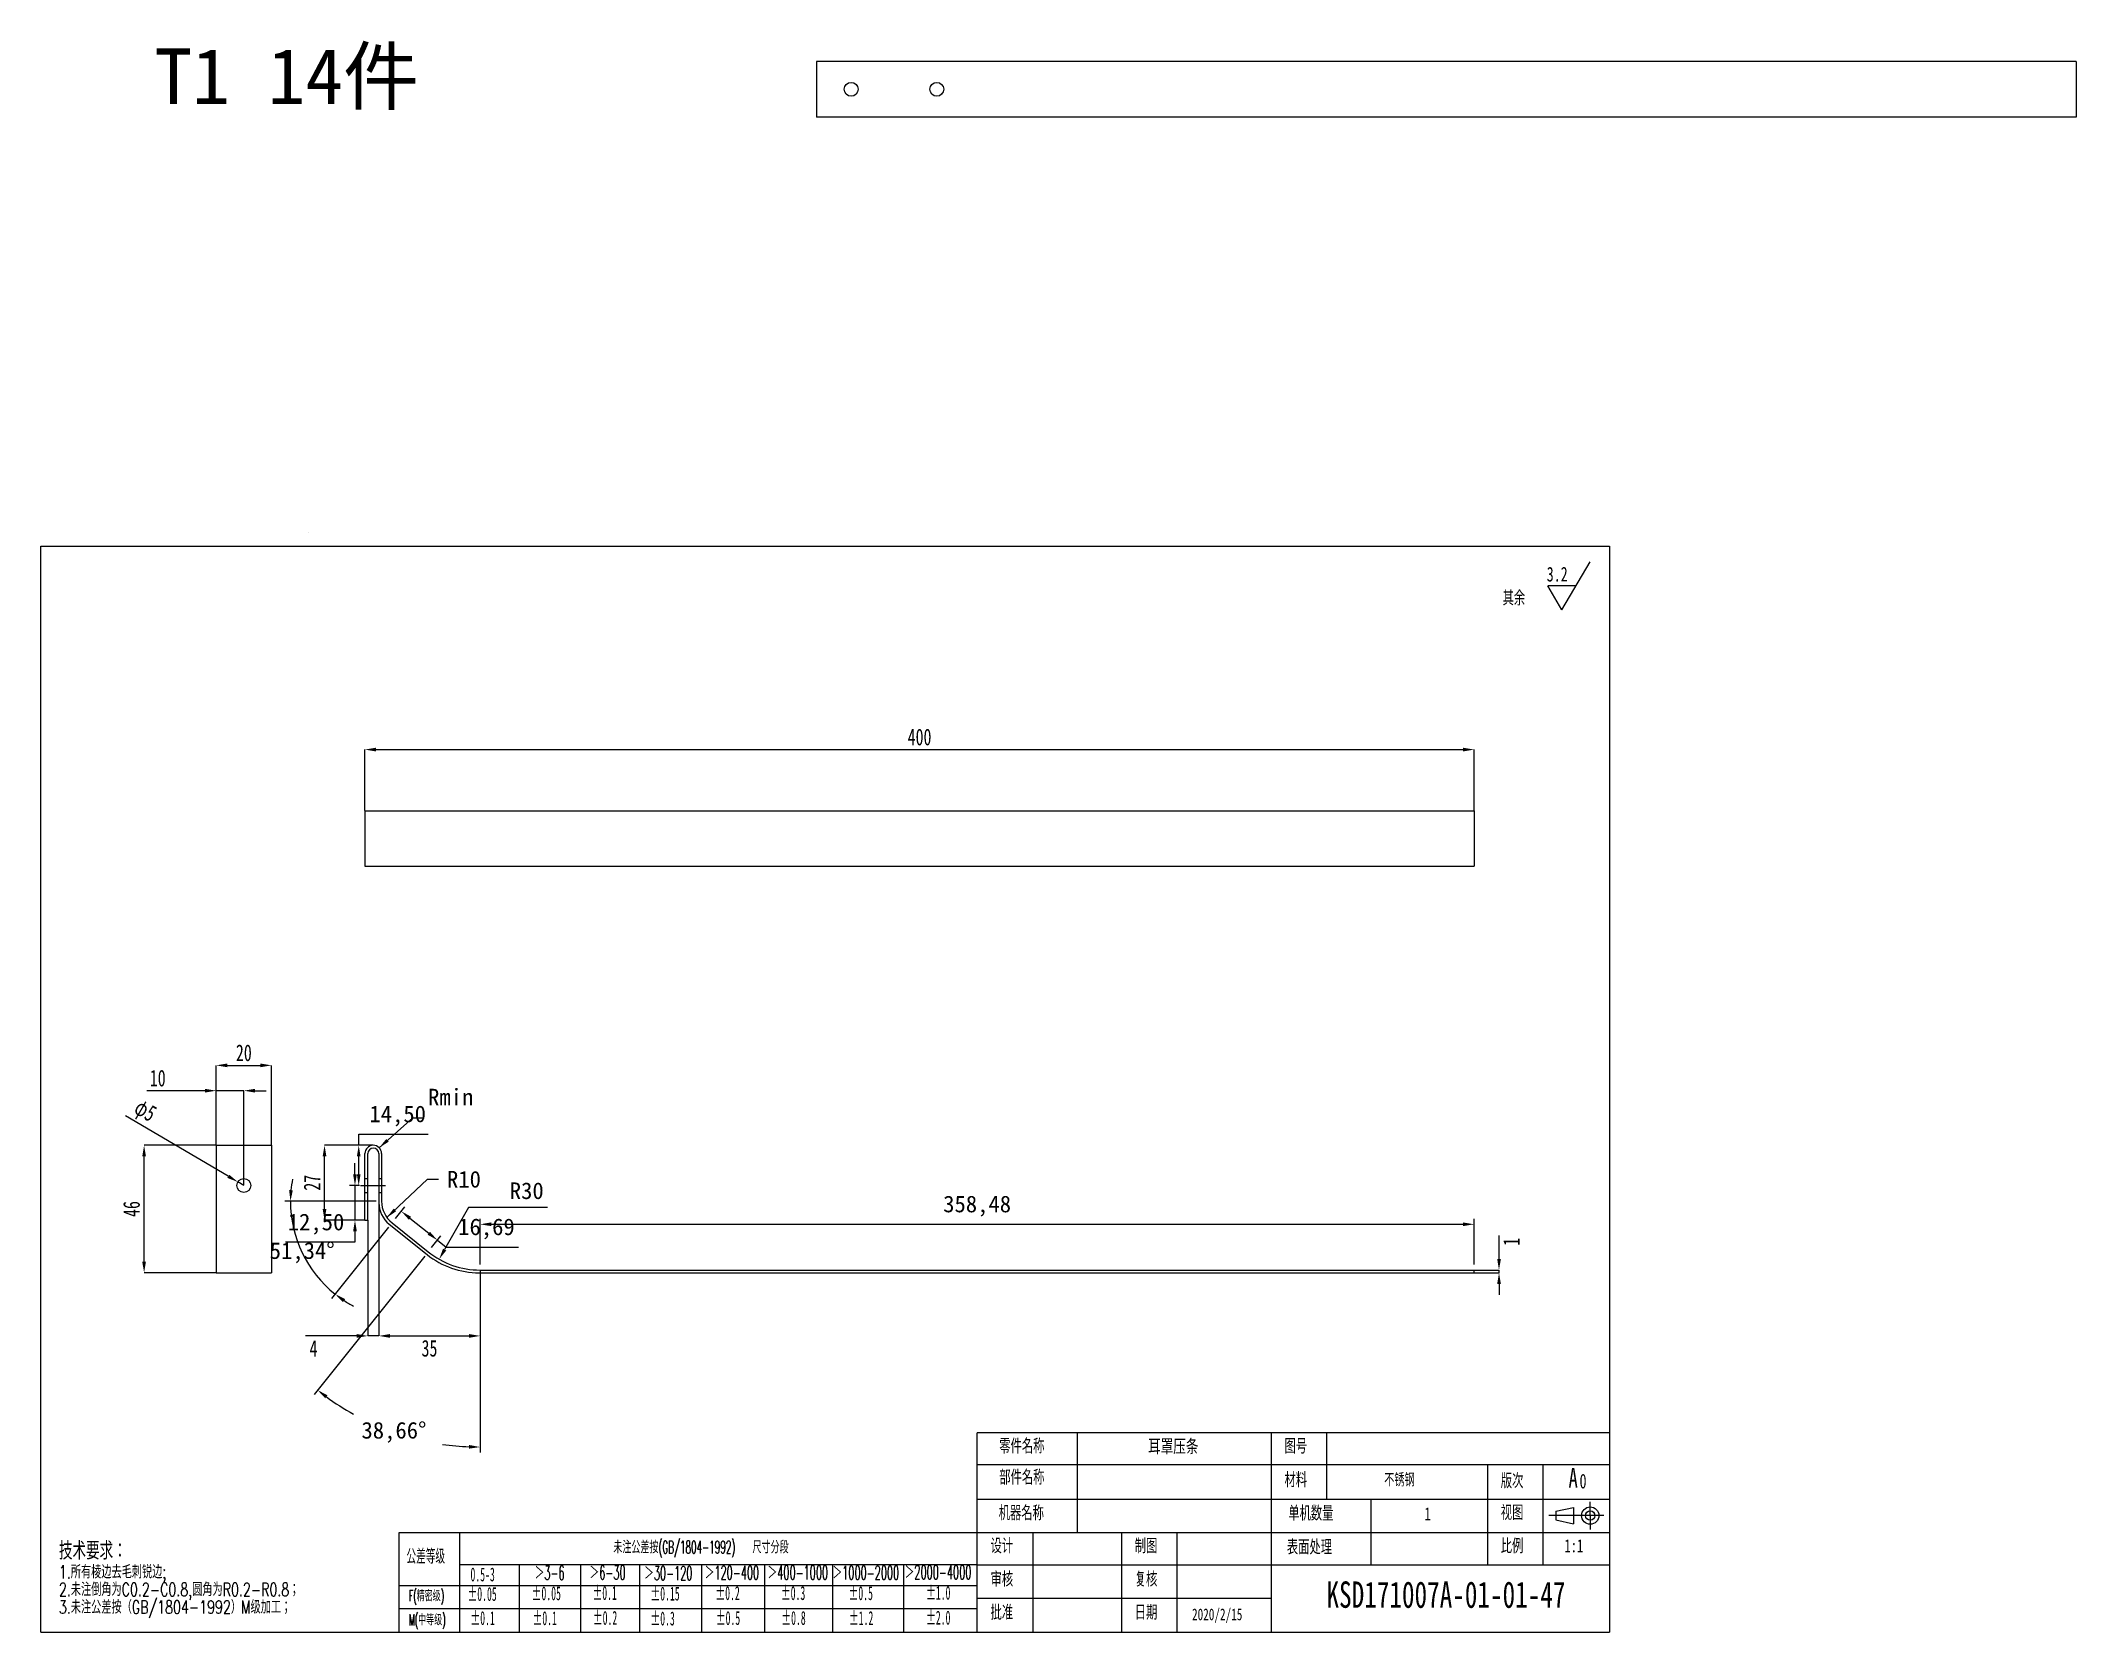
# Model space of a CAD drawing. Header units: millimetres. Extents: x 828 to 2703, y 6 to 590.
# Drawn here: x 828 to 1562, y 16 to 590 of the extents above; entities that cross this region are included whole.
import ezdxf

# ---------------------------------------------------------------- set-up
doc = ezdxf.new("R2010")
doc.units = ezdxf.units.MM
doc.header["$LTSCALE"] = 2
doc.header["$PDSIZE"] = -1
doc.linetypes.add('CENTERX2', pattern=[20.32, 12.7, -2.54, 2.54, -2.54])
doc.layers.add('FORMAT', color=7, linetype='Continuous', lineweight=25)
doc.layers.add('标注', color=5, linetype='Continuous')
doc.styles.add('SLDTEXTSTYLE0', font='TXT', dxfattribs={"width": 0.7, "bigfont": 'bigfont'})
doc.styles.add('SLDTEXTSTYLE1', font='TXT', dxfattribs={"width": 0.7})
doc.styles.add('SLDTEXTSTYLE2', font='TXT', dxfattribs={"width": 0.515789})
doc.styles.add('SLDTEXTSTYLE3', font='TXT', dxfattribs={"width": 0.515789, "bigfont": 'bigfont'})
doc.styles.add('SLDTEXTSTYLE4', font='TXT', dxfattribs={"width": 0.49, "bigfont": 'bigfont'})
doc.dimstyles.new('ISO-25', dxfattribs={"dimtxt": 2.5, "dimasz": 2.5, "dimexe": 1.25, "dimexo": 0.625, "dimtad": 1, "dimtxsty": 'Standard', "dimcen": 2.5, "dimadec": 0, "dimazin": 0, "dimtfac": 1, "dimtmove": 0, "dimatfit": 3, "dimfxl": 0, "dimarcsym": 0})
doc.dimstyles.new('SLDDIMSTYLE0', dxfattribs={"dimtxt": 6, "dimasz": 4, "dimexe": 0, "dimexo": 0.0625, "dimgap": 1.5, "dimtad": 2, "dimrnd": 1e-09, "dimzin": 12, "dimdsep": 46, "dimtxsty": 'SLDTEXTSTYLE1', "dimsah": 1, "dimcen": 0.09, "dimadec": 0, "dimazin": 3, "dimtfac": 1, "dimtmove": 0, "dimatfit": 0, "dimfxl": 0, "dimfrac": 2, "dimtolj": 1, "dimtzin": 12, "dimarcsym": 0})

msp = doc.modelspace()

# ---------------------------------------------------------------- texts
at = {"insert": (868.823, 587.269), "char_height": 20, "attachment_point": 1}
msp.add_mtext_dynamic_manual_height_columns('T1 14{\\fSimSun|b0|i0|c134|p2;件}', width=174.90103, gutter_width=30, heights=[0], dxfattribs=at)
at = {"color": 5, "insert": (974.312, 182.318), "char_height": 6, "attachment_point": 1}
msp.add_mtext('R10', dxfattribs=at)
at = {"color": 7, "linetype": 'Continuous', "lineweight": 0, "attachment_point": 2}
for s, insert, char_height, style in [('\\M+197EB\\M+18C8F\\M+196BC\\M+18FCC', (1181.646, 85.662), 5.29167, 'SLDTEXTSTYLE0'), ('{\\fSimSun|b0|i0|c134|p2;耳罩压条}', (1236.226, 85.388), 4.7625, 'SLDTEXTSTYLE0'), ('图\\M+18D86', (1280.418, 85.662), 5.2917, 'SLDTEXTSTYLE0'), ('\\M+19594\\M+18C8F\\M+196BC\\M+18FCC', (1181.646, 74.428), 5.29167, 'SLDTEXTSTYLE0'), ('\\M+18DDE\\M+197BF', (1280.418, 73.513), 5.29167, 'SLDTEXTSTYLE0'), ('\\M+19573锈钢', (1317.802, 73.239), 4.7625, 'SLDTEXTSTYLE0'), ('\\M+194C5\\M+18E9F', (1358.418, 73.139), 5.29167, 'SLDTEXTSTYLE0'), ('\\M+18AF7\\M+18AED\\M+196BC\\M+18FCC', (1181.434, 61.559), 5.29167, 'SLDTEXTSTYLE0'), ('单\\M+18AF7\\M+19094\\M+197CA', (1285.849, 61.443), 5.29167, 'SLDTEXTSTYLE0'), ('1', (1328.002, 60.986), 4.762, 'SLDTEXTSTYLE1'), ('视图', (1358.418, 61.662), 5.2917, 'SLDTEXTSTYLE0'), ('设计', (1174.418, 49.662), 5.2917, 'SLDTEXTSTYLE0'), ('\\M+190A7图', (1226.418, 49.662), 5.2917, 'SLDTEXTSTYLE0'), ('\\M+1955C\\M+196CA处\\M+1979D', (1285.35, 49.231), 5.29167, 'SLDTEXTSTYLE0'), ('\\M+194E4\\M+197E1', (1358.418, 49.662), 5.29167, 'SLDTEXTSTYLE0'), ('审\\M+18A6A', (1174.418, 37.662), 5.2917, 'SLDTEXTSTYLE0'), ('复\\M+18A6A', (1226.418, 37.662), 5.2917, 'SLDTEXTSTYLE0'), ('{\\fSimSun|b0|i0|c134|p2;KSD171007A-01-01-47}', (1334.58, 34.228), 9.525, 'SLDTEXTSTYLE0'), ('\\M+194E1\\M+18F79', (1174.418, 25.662), 5.29167, 'SLDTEXTSTYLE0'), ('\\M+193FA\\M+18AFA', (1226.418, 25.662), 5.29167, 'SLDTEXTSTYLE0'), ('2020/2/15', (1252.071, 24.458), 4.2333, 'SLDTEXTSTYLE1')]:
    msp.add_mtext(s, dxfattribs=dict(at, insert=insert, char_height=char_height, style=style))
at = {"layer": '标注', "insert": (967.504, 211.949), "char_height": 6, "attachment_point": 1}
msp.add_mtext('Rmin', dxfattribs=at)
at = {"layer": '标注', "color": 7, "attachment_point": 1}
for s, insert, char_height, style in [('\\M+18CF6\\M+18DB7\\M+19399级', (959.701, 45.872), 5.25811, 'SLDTEXTSTYLE4'), ('\\M+196A2\\M+1928D\\M+18CF6\\M+18DB7\\M+188C2(GB/1804-1992)   \\M+18EDA\\M+190A1\\M+195AA\\M+19269', (1034.305, 48.863), 4.50695, 'SLDTEXTSTYLE3'), ('0.5-3', (982.789, 39.256), 5, 'SLDTEXTSTYLE2'), ('\\M+181843-6', (1005.946, 39.837), 5, 'SLDTEXTSTYLE3'), ('\\M+181846-30', (1025.735, 39.95), 5, 'SLDTEXTSTYLE3'), ('\\M+1818430-120', (1045.448, 39.732), 5, 'SLDTEXTSTYLE3'), ('\\M+18184120-400', (1067.279, 39.9), 5, 'SLDTEXTSTYLE3'), ('\\M+18184400-1000', (1089.938, 39.924), 5, 'SLDTEXTSTYLE3'), ('\\M+181841000-2000', (1113.363, 39.877), 5, 'SLDTEXTSTYLE3'), ('\\M+181842000-4000', (1139.392, 40.029), 5, 'SLDTEXTSTYLE3'), ('F(\\M+190B8\\M+196A7级)', (960.56, 31.079), 4, 'SLDTEXTSTYLE3'), ('±0.05', (981.72, 32.204), 5, 'SLDTEXTSTYLE2'), ('±0.05', (1004.876, 32.443), 5, 'SLDTEXTSTYLE2'), ('±0.1', (1026.805, 32.557), 5, 'SLDTEXTSTYLE2'), ('±0.15', (1047.703, 32.338), 5, 'SLDTEXTSTYLE2'), ('±0.2', (1071.135, 32.507), 5, 'SLDTEXTSTYLE2'), ('±0.3', (1094.758, 32.531), 5, 'SLDTEXTSTYLE2'), ('±0.5', (1119.147, 32.484), 5, 'SLDTEXTSTYLE2'), ('±1.0', (1147.101, 32.635), 5, 'SLDTEXTSTYLE2'), ('M(\\M+19286\\M+19399级)', (960.56, 22.377), 4, 'SLDTEXTSTYLE3'), ('±0.1', (982.789, 23.502), 5, 'SLDTEXTSTYLE2'), ('±0.1', (1005.182, 23.463), 5, 'SLDTEXTSTYLE2'), ('±0.2', (1026.949, 23.577), 5, 'SLDTEXTSTYLE2'), ('±0.3', (1047.703, 23.359), 5, 'SLDTEXTSTYLE2'), ('±0.5', (1071.279, 23.527), 5, 'SLDTEXTSTYLE2'), ('±0.8', (1094.902, 23.551), 5, 'SLDTEXTSTYLE2'), ('±1.2', (1119.291, 23.504), 5, 'SLDTEXTSTYLE2'), ('±2.0', (1147.101, 23.655), 5, 'SLDTEXTSTYLE2')]:
    msp.add_mtext(s, dxfattribs=dict(at, insert=insert, char_height=char_height, style=style))
at = {"layer": '标注', "insert": (1380.695, 49.457), "char_height": 4.7625, "attachment_point": 2, "style": 'SLDTEXTSTYLE1'}
msp.add_mtext('1:1', dxfattribs=at)

# ---------------------------------------------------------------- blocks, each defined once
blk = doc.blocks.new('SW_NOTE_0')
at = {"color": 0, "linetype": 'Continuous', "lineweight": 0, "attachment_point": 2, "style": 'SLDTEXTSTYLE1'}
for s, insert, char_height in [('A', (2.08, 9.02), 7), ('0', (5.64, 6.98), 5.29)]:
    blk.add_mtext(s, dxfattribs=dict(at, insert=insert, char_height=char_height))
blk = doc.blocks.new('SW_NOTE_1')
at = {"layer": '标注', "color": 0, "attachment_point": 1, "style": 'SLDTEXTSTYLE0'}
for s, insert, char_height in [('\\M+18B5A术\\M+19776\\M+18B81\\M+18146', (0, 8.19), 6.35), ('1.\\M+18F8A\\M+1974C棱边\\M+18B8E\\M+196D1\\M+18E68锐边;', (0, -0.21), 4.7625), ('2.\\M+196A2\\M+1928D\\M+1937C\\M+18A70为C0.2-C0.8,圆\\M+18A70为R0.2-R0.8\\M+18147', (0, -6.56), 4.7625), ('3.\\M+196A2\\M+1928D\\M+18CF6\\M+18DB7\\M+188C2\\M+18169GB/1804-1992\\M+1816AM级\\M+189C1\\M+18D48\\M+18147', (0, -12.91), 4.7625)]:
    blk.add_mtext(s, dxfattribs=dict(at, insert=insert, char_height=char_height))
blk = doc.blocks.new('SW_SFSYMBOL_0')
at = {"layer": '标注', "color": 0}
for p, q in [((5.47, -8.66), (15.69, 8.66)), ((5.47, -8.66), (0.36, 0)), ((10.58, 0), (0.36, 0))]:
    blk.add_line(p, q, dxfattribs=at)
at = {"layer": '标注', "color": 0, "attachment_point": 1}
for s, insert, char_height, style in [('3.2', (0, 6.82), 5.292, 'SLDTEXTSTYLE1'), ('\\M+191B4\\M+1975D', (-15.91, -1.84), 5.2917, 'SLDTEXTSTYLE0')]:
    blk.add_mtext(s, dxfattribs=dict(at, insert=insert, char_height=char_height, style=style))
blk = doc.blocks.new('*D12')
at = {"layer": 'Defpoints', "color": 0, "transparency": 16777216}
for p in [(1344.74, 334.33), (944.74, 312.25), (1344.74, 312.25)]:
    blk.add_point(p, dxfattribs=at)
at = {"layer": '标注', "color": 0, "lineweight": -2, "transparency": 16777216}
for p, q in [((944.74, 312.31), (944.74, 334.33)), ((948.74, 334.33), (1340.74, 334.33)), ((1344.74, 312.31), (1344.74, 334.33))]:
    blk.add_line(p, q, dxfattribs=at)
at = {"layer": '标注', "color": 0, "transparency": 16777216}
for points in [[(948.74, 335), (948.74, 333.66), (944.74, 334.33)], [(1340.74, 335), (1340.74, 333.66), (1344.74, 334.33)]]:
    blk.add_solid(points, dxfattribs=at)
at = {"layer": '标注', "color": 0, "transparency": 16777216, "insert": (1144.74, 338.83), "char_height": 6, "attachment_point": 5, "style": 'SLDTEXTSTYLE1'}
blk.add_mtext('\\A1;400', dxfattribs=at)
blk = doc.blocks.new('*D13')
at = {"layer": 'Defpoints', "color": 0, "transparency": 16777216}
for p in [(865.09, 191.57), (891.06, 191.57), (891.06, 145.57)]:
    blk.add_point(p, dxfattribs=at)
at = {"layer": '标注', "color": 0, "lineweight": -2, "transparency": 16777216}
for p, q in [((890.99, 191.57), (865.09, 191.57)), ((865.09, 149.57), (865.09, 187.57)), ((890.99, 145.57), (865.09, 145.57))]:
    blk.add_line(p, q, dxfattribs=at)
at = {"layer": '标注', "color": 0, "transparency": 16777216}
for points in [[(864.42, 187.57), (865.75, 187.57), (865.09, 191.57)], [(864.42, 149.57), (865.75, 149.57), (865.09, 145.57)]]:
    blk.add_solid(points, dxfattribs=at)
at = {"layer": '标注', "color": 0, "transparency": 16777216, "insert": (860.59, 168.57), "char_height": 6, "attachment_point": 5, "rotation": 90, "style": 'SLDTEXTSTYLE1'}
blk.add_mtext('\\A1;46', dxfattribs=at)
blk = doc.blocks.new('*D14')
at = {"layer": 'Defpoints', "color": 0, "transparency": 16777216}
for p in [(901.06, 211.27), (891.06, 191.57), (901.06, 177.07)]:
    blk.add_point(p, dxfattribs=at)
at = {"layer": '标注', "color": 0, "lineweight": -2, "transparency": 16777216}
for p, q in [((887.06, 211.27), (866.06, 211.27)), ((891.06, 191.63), (891.06, 211.27)), ((901.06, 211.27), (891.06, 211.27)), ((901.06, 177.13), (901.06, 211.27)), ((905.06, 211.27), (909.06, 211.27))]:
    blk.add_line(p, q, dxfattribs=at)
at = {"layer": '标注', "color": 0, "transparency": 16777216}
for points in [[(887.06, 211.93), (887.06, 210.6), (891.06, 211.27)], [(905.06, 211.93), (905.06, 210.6), (901.06, 211.27)]]:
    blk.add_solid(points, dxfattribs=at)
at = {"layer": '标注', "color": 0, "transparency": 16777216, "insert": (870.01, 215.77), "char_height": 6, "attachment_point": 5, "style": 'SLDTEXTSTYLE1'}
blk.add_mtext('\\A1;10', dxfattribs=at)
blk = doc.blocks.new('*D15')
at = {"layer": 'Defpoints', "color": 0, "transparency": 16777216}
for p in [(911.06, 220.4), (891.06, 191.57), (911.06, 191.57)]:
    blk.add_point(p, dxfattribs=at)
at = {"layer": '标注', "color": 0, "lineweight": -2, "transparency": 16777216}
for p, q in [((891.06, 191.63), (891.06, 220.4)), ((895.06, 220.4), (907.06, 220.4)), ((911.06, 191.63), (911.06, 220.4))]:
    blk.add_line(p, q, dxfattribs=at)
at = {"layer": '标注', "color": 0, "transparency": 16777216}
for points in [[(895.06, 221.07), (895.06, 219.74), (891.06, 220.4)], [(907.06, 221.07), (907.06, 219.74), (911.06, 220.4)]]:
    blk.add_solid(points, dxfattribs=at)
at = {"layer": '标注', "color": 0, "transparency": 16777216, "insert": (901.06, 224.9), "char_height": 6, "attachment_point": 5, "style": 'SLDTEXTSTYLE1'}
blk.add_mtext('\\A1;20', dxfattribs=at)
blk = doc.blocks.new('*D16')
at = {"layer": 'Defpoints', "color": 0, "transparency": 16777216}
for p in [(898.9, 178.34), (901.06, 177.07)]:
    blk.add_point(p, dxfattribs=at)
at = {"layer": '标注', "color": 0, "lineweight": -2, "transparency": 16777216}
for p, q in [((895.45, 180.37), (858.38, 202.18)), ((901.06, 177.07), (898.9, 178.34))]:
    blk.add_line(p, q, dxfattribs=at)
at = {"layer": '标注', "color": 0, "transparency": 16777216}
blk.add_solid([(895.79, 180.94), (895.12, 179.79), (898.9, 178.34)], dxfattribs=at)
at = {"layer": '标注', "color": 0, "transparency": 16777216, "insert": (865.19, 203.55), "char_height": 6, "attachment_point": 5, "rotation": 329.52991, "style": 'SLDTEXTSTYLE1'}
blk.add_mtext('\\A1;{\\fSimSun|b0|i0|c134|p2;φ}5', dxfattribs=at)
blk = doc.blocks.new('*D17')
at = {"layer": 'Defpoints', "color": 0, "transparency": 16777216}
for p in [(930.15, 191.57), (947.74, 191.57), (944.74, 164.57)]:
    blk.add_point(p, dxfattribs=at)
at = {"layer": '标注', "color": 0, "lineweight": -2, "transparency": 16777216}
for p, q in [((947.68, 191.57), (930.15, 191.57)), ((930.15, 168.57), (930.15, 187.57)), ((944.68, 164.57), (930.15, 164.57))]:
    blk.add_line(p, q, dxfattribs=at)
at = {"layer": '标注', "color": 0, "transparency": 16777216}
for points in [[(929.49, 187.57), (930.82, 187.57), (930.15, 191.57)], [(929.49, 168.57), (930.82, 168.57), (930.15, 164.57)]]:
    blk.add_solid(points, dxfattribs=at)
at = {"layer": '标注', "color": 0, "transparency": 16777216, "insert": (925.65, 178.07), "char_height": 6, "attachment_point": 5, "rotation": 90, "style": 'SLDTEXTSTYLE1'}
blk.add_mtext('\\A1;27', dxfattribs=at)
blk = doc.blocks.new('*D18')
at = {"color": 0, "lineweight": -2, "transparency": 16777216}
for p, q in [((982.03, 169.08), (973.47, 153.94)), ((1010.58, 169.08), (982.03, 169.08))]:
    blk.add_line(p, q, dxfattribs=at)
at = {"color": 0, "transparency": 16777216}
blk.add_solid([(972.89, 154.27), (974.05, 153.61), (971.5, 150.46)], dxfattribs=at)
at = {"layer": 'Defpoints', "color": 0, "transparency": 16777216}
for p in [(986.27, 176.57), (971.5, 150.46)]:
    blk.add_point(p, dxfattribs=at)
at = {"color": 0, "transparency": 16777216, "insert": (1003.08, 175.13), "char_height": 6, "attachment_point": 5}
blk.add_mtext('R30', dxfattribs=at)
blk = doc.blocks.new('*D19')
at = {"layer": 'Defpoints', "color": 0, "transparency": 16777216}
for p in [(1344.74, 146.57), (1344.74, 145.57), (1353.71, 146.57)]:
    blk.add_point(p, dxfattribs=at)
at = {"layer": '标注', "color": 0, "lineweight": -2, "transparency": 16777216}
for p, q in [((1353.71, 150.57), (1353.71, 158.97)), ((1344.81, 146.57), (1353.71, 146.57)), ((1344.81, 145.57), (1353.71, 145.57)), ((1353.71, 145.57), (1353.71, 146.57)), ((1353.71, 141.57), (1353.71, 137.57))]:
    blk.add_line(p, q, dxfattribs=at)
at = {"layer": '标注', "color": 0, "transparency": 16777216}
for points in [[(1353.05, 150.57), (1354.38, 150.57), (1353.71, 146.57)], [(1353.05, 141.57), (1354.38, 141.57), (1353.71, 145.57)]]:
    blk.add_solid(points, dxfattribs=at)
at = {"layer": '标注', "color": 0, "transparency": 16777216, "insert": (1358.21, 156.77), "char_height": 6, "attachment_point": 5, "rotation": 90, "style": 'SLDTEXTSTYLE1'}
blk.add_mtext('\\A1;1', dxfattribs=at)
blk = doc.blocks.new('*D20')
at = {"layer": 'Defpoints', "color": 0, "transparency": 16777216}
for p in [(949.74, 170.9), (986.27, 146.57), (986.27, 122.8)]:
    blk.add_point(p, dxfattribs=at)
at = {"layer": '标注', "color": 0, "lineweight": -2, "transparency": 16777216}
for p, q in [((949.74, 170.83), (949.74, 122.8)), ((986.27, 146.51), (986.27, 122.8)), ((953.74, 122.8), (982.27, 122.8))]:
    blk.add_line(p, q, dxfattribs=at)
at = {"layer": '标注', "color": 0, "transparency": 16777216}
for points in [[(953.74, 123.46), (953.74, 122.13), (949.74, 122.8)], [(982.27, 123.46), (982.27, 122.13), (986.27, 122.8)]]:
    blk.add_solid(points, dxfattribs=at)
at = {"layer": '标注', "color": 0, "transparency": 16777216, "insert": (968, 118.3), "char_height": 6, "attachment_point": 5, "style": 'SLDTEXTSTYLE1'}
blk.add_mtext('\\A1;35', dxfattribs=at)
blk = doc.blocks.new('*D21')
at = {"layer": 'Defpoints', "color": 0, "transparency": 16777216}
for p in [(949.74, 174.57), (945.74, 164.57), (949.74, 122.8)]:
    blk.add_point(p, dxfattribs=at)
at = {"layer": '标注', "color": 0, "lineweight": -2, "transparency": 16777216}
for p, q in [((949.74, 174.51), (949.74, 122.8)), ((945.74, 164.51), (945.74, 122.8)), ((941.74, 122.8), (923.29, 122.8)), ((949.74, 122.8), (945.74, 122.8)), ((953.74, 122.8), (957.74, 122.8))]:
    blk.add_line(p, q, dxfattribs=at)
at = {"layer": '标注', "color": 0, "transparency": 16777216}
for points in [[(941.74, 123.46), (941.74, 122.13), (945.74, 122.8)], [(953.74, 123.46), (953.74, 122.13), (949.74, 122.8)]]:
    blk.add_solid(points, dxfattribs=at)
at = {"layer": '标注', "color": 0, "transparency": 16777216, "insert": (926.19, 118.3), "char_height": 6, "attachment_point": 5, "style": 'SLDTEXTSTYLE1'}
blk.add_mtext('\\A1;4', dxfattribs=at)
blk = doc.blocks.new('*D39')
at = {"color": 0, "lineweight": -2, "transparency": 16777216}
for p, q in [((955.75, 165.13), (959.1, 169.32)), ((960.97, 165.26), (967.75, 159.83)), ((968.77, 154.71), (972.13, 158.89)), ((970.88, 157.33), (974, 154.83)), ((974, 154.83), (1000.05, 154.83))]:
    blk.add_line(p, q, dxfattribs=at)
at = {"color": 0, "transparency": 16777216}
for points in [[(961.39, 165.78), (960.55, 164.74), (957.85, 167.76)], [(968.17, 160.35), (967.34, 159.31), (970.88, 157.33)]]:
    blk.add_solid(points, dxfattribs=at)
at = {"layer": 'Defpoints', "color": 0, "transparency": 16777216}
for p in [(954.5, 163.57), (970.88, 157.33), (967.53, 153.14)]:
    blk.add_point(p, dxfattribs=at)
at = {"color": 0, "transparency": 16777216, "insert": (988.55, 161.38), "char_height": 6, "attachment_point": 5}
blk.add_mtext('16,69', dxfattribs=at)
blk = doc.blocks.new('*D40')
at = {"color": 0, "lineweight": -2, "transparency": 16777216}
for p, q in [((986.27, 148.57), (986.27, 165.07)), ((990.27, 163.07), (1340.74, 163.07)), ((1344.74, 148.57), (1344.74, 165.07))]:
    blk.add_line(p, q, dxfattribs=at)
at = {"color": 0, "transparency": 16777216}
for points in [[(990.27, 163.74), (990.27, 162.41), (986.27, 163.07)], [(1340.74, 163.74), (1340.74, 162.41), (1344.74, 163.07)]]:
    blk.add_solid(points, dxfattribs=at)
at = {"layer": 'Defpoints', "color": 0, "transparency": 16777216}
for p in [(1344.74, 163.07), (986.27, 146.57), (1344.74, 146.57)]:
    blk.add_point(p, dxfattribs=at)
at = {"color": 0, "transparency": 16777216, "insert": (1165.5, 169.62), "char_height": 6, "attachment_point": 5}
blk.add_mtext('358,48', dxfattribs=at)
blk = doc.blocks.new('*D41')
at = {"color": 0, "lineweight": -2, "transparency": 16777216}
for p, q in [((948.74, 171.38), (915.87, 171.38)), ((953.25, 162.01), (932.71, 136.34))]:
    blk.add_line(p, q, dxfattribs=at)
for start, end in [(169.30441, 174.65221), (180, 231.34019), (236.68799, 242.03578)]:
    blk.add_arc((960.74, 171.38), 42.87, start, end, dxfattribs=at)
at = {"color": 0, "transparency": 16777216}
for points in [[(918.72, 175.34), (917.39, 175.4), (917.87, 171.38)], [(936.81, 135.01), (937.59, 136.09), (933.96, 137.9)]]:
    blk.add_solid(points, dxfattribs=at)
at = {"layer": 'Defpoints', "color": 0, "transparency": 16777216}
for p in [(950.74, 171.38), (960.74, 171.38), (954.5, 163.57), (919.77, 158.76)]:
    blk.add_point(p, dxfattribs=at)
at = {"color": 0, "transparency": 16777216, "insert": (922.1, 152.8), "char_height": 6, "attachment_point": 5}
blk.add_mtext('51,34°', dxfattribs=at)
blk = doc.blocks.new('*D42')
at = {"color": 0, "lineweight": -2, "transparency": 16777216}
for p, q in [((966.28, 151.58), (926.38, 101.71)), ((986.27, 144.57), (986.27, 80.7))]:
    blk.add_line(p, q, dxfattribs=at)
for start, end in [(233.78186, 240.91182), (261.71668, 267.55833)]:
    blk.add_arc((986.27, 176.57), 93.87, start, end, dxfattribs=at)
at = {"color": 0, "transparency": 16777216}
for points in [[(930.4, 100.31), (931.21, 101.37), (927.63, 103.27)], [(982.28, 83.45), (982.25, 82.12), (986.27, 82.7)]]:
    blk.add_solid(points, dxfattribs=at)
at = {"layer": 'Defpoints', "color": 0, "transparency": 16777216}
for p in [(986.27, 176.57), (967.53, 153.14), (986.27, 146.57), (945.45, 92.04)]:
    blk.add_point(p, dxfattribs=at)
at = {"color": 0, "transparency": 16777216, "insert": (955.19, 87.99), "char_height": 6, "attachment_point": 5}
blk.add_mtext('38,66°', dxfattribs=at)
blk = doc.blocks.new('*D44')
at = {"color": 0, "lineweight": -2, "transparency": 16777216}
for p, q in [((941.14, 181.07), (941.14, 185.07)), ((942.74, 177.07), (939.14, 177.07)), ((941.14, 177.07), (941.14, 164.57)), ((942.74, 164.57), (939.14, 164.57)), ((941.14, 156.57), (916.09, 156.57)), ((941.14, 160.57), (941.14, 156.57))]:
    blk.add_line(p, q, dxfattribs=at)
at = {"color": 0, "transparency": 16777216}
for points in [[(940.47, 181.07), (941.8, 181.07), (941.14, 177.07)], [(940.47, 160.57), (941.8, 160.57), (941.14, 164.57)]]:
    blk.add_solid(points, dxfattribs=at)
at = {"layer": 'Defpoints', "color": 0, "transparency": 16777216}
for p in [(944.74, 177.07), (941.14, 164.57), (944.74, 164.57)]:
    blk.add_point(p, dxfattribs=at)
at = {"color": 0, "transparency": 16777216, "insert": (927.09, 163.12), "char_height": 6, "attachment_point": 5}
blk.add_mtext('12,50', dxfattribs=at)
blk = doc.blocks.new('*D46')
at = {"color": 0, "lineweight": -2, "transparency": 16777216}
for p, q in [((942.74, 191.57), (940.48, 191.57)), ((942.48, 191.57), (942.48, 195.57)), ((942.48, 195.57), (967.53, 195.57)), ((942.48, 181.07), (942.48, 187.57)), ((942.74, 177.07), (940.48, 177.07))]:
    blk.add_line(p, q, dxfattribs=at)
at = {"color": 0, "transparency": 16777216}
for points in [[(941.82, 187.57), (943.15, 187.57), (942.48, 191.57)], [(941.82, 181.07), (943.15, 181.07), (942.48, 177.07)]]:
    blk.add_solid(points, dxfattribs=at)
at = {"layer": 'Defpoints', "color": 0, "transparency": 16777216}
for p in [(942.48, 191.57), (944.74, 191.57), (944.74, 177.07)]:
    blk.add_point(p, dxfattribs=at)
at = {"color": 0, "transparency": 16777216, "insert": (956.53, 202.12), "char_height": 6, "attachment_point": 5}
blk.add_mtext('14,50', dxfattribs=at)

# ---------------------------------------------------------------- dimensions: what is measured, and where the dimension line sits
for base, p2, picture, middle in [((942.483, 191.57), (944.743, 191.57), '*D46', (956.531, 202.118)), ((941.138, 164.57), (944.743, 164.57), '*D44', (927.09, 163.118))]:
    dim = msp.add_linear_dim(base=base, p1=(944.743, 177.07), p2=p2, angle=90, dimstyle='ISO-25', override={"dimtxt": 6, "dimasz": 4, "dimexe": 2, "dimexo": 2, "dimgap": 3.048, "dimtih": 1, "dimtoh": 1, "dimzin": 0, "dimadec": 2, "dimtzin": 0})
    dim.commit()
    dim.dimension.update_dxf_attribs({"geometry": picture, "text_midpoint": middle})
for base, center, p1, p2, picture, middle in [((919.77, 158.761), (960.743, 171.376), (950.743, 171.376), (954.496, 163.568), '*D41', (922.103, 152.805)), ((945.451, 92.038), (986.266, 176.57), (967.526, 153.144), (986.266, 146.57), '*D42', (955.195, 87.991))]:
    dim = msp.add_angular_dim_3p(base=base, center=center, p1=p1, p2=p2, dimstyle='ISO-25', override={"dimtxt": 6, "dimasz": 4, "dimexe": 2, "dimexo": 2, "dimgap": 3.048, "dimtih": 1, "dimtoh": 1, "dimzin": 0, "dimadec": 2, "dimtzin": 0})
    dim.commit()
    dim.dimension.update_dxf_attribs({"geometry": picture, "text_midpoint": middle})
at = {"color": 5}
dim = msp.add_radius_dim(center=(986.266, 176.57), mpoint=(971.5, 150.456), text='R30', dimstyle='ISO-25', override={"dimtxt": 6, "dimasz": 4, "dimexe": 2, "dimexo": 2, "dimgap": 3.048, "dimtih": 1, "dimtoh": 1, "dimzin": 0, "dimadec": 2, "dimtzin": 0}, dxfattribs=at)
dim.commit()
dim.dimension.update_dxf_attribs({"geometry": '*D18', "text_midpoint": (1003.078, 169.078), "dimtype": 164})
dim = msp.add_aligned_dim(p1=(954.496, 163.568), p2=(967.526, 153.144), distance=5.363, dimstyle='ISO-25', override={"dimtxt": 6, "dimasz": 4, "dimexe": 2, "dimexo": 2, "dimgap": 3.048, "dimtih": 1, "dimtoh": 1, "dimzin": 0, "dimadec": 2, "dimtzin": 0})
dim.commit()
dim.dimension.update_dxf_attribs({"geometry": '*D39', "text_midpoint": (988.547, 161.381)})
dim = msp.add_linear_dim(base=(1344.743, 163.075), p1=(986.266, 146.57), p2=(1344.743, 146.57), dimstyle='ISO-25', override={"dimtxt": 6, "dimasz": 4, "dimexe": 2, "dimexo": 2, "dimgap": 3.048, "dimtih": 1, "dimtoh": 1, "dimzin": 0, "dimadec": 2, "dimtzin": 0})
dim.commit()
dim.dimension.update_dxf_attribs({"geometry": '*D40', "text_midpoint": (1165.505, 169.623)})
at = {"layer": '标注'}
for base, p1, p2, picture, middle in [((1344.743, 334.33), (944.743, 312.247), (1344.743, 312.247), '*D12', (1144.743, 338.83)), ((911.057, 220.402), (891.057, 191.57), (911.057, 191.57), '*D15', (901.057, 224.902))]:
    dim = msp.add_linear_dim(base=base, p1=p1, p2=p2, dimstyle='SLDDIMSTYLE0', dxfattribs=at)
    dim.commit()
    dim.dimension.update_dxf_attribs({"geometry": picture, "text_midpoint": middle})
for base, p1, p2, picture, middle in [((901.057, 211.267), (891.057, 191.57), (901.057, 177.07), '*D14', (870.009, 211.267)), ((949.743, 122.795), (945.743, 164.57), (949.743, 174.57), '*D21', (926.195, 122.795))]:
    dim = msp.add_linear_dim(base=base, p1=p1, p2=p2, dimstyle='SLDDIMSTYLE0', dxfattribs=at)
    dim.commit()
    dim.dimension.update_dxf_attribs({"geometry": picture, "text_midpoint": middle, "dimtype": 160})
dim = msp.add_radius_dim(center=(901.057, 177.07), mpoint=(898.902, 178.338), text='{\\fSimSun|b0|i0|c134|p2;φ}5', dimstyle='SLDDIMSTYLE0', dxfattribs=at)
dim.commit()
dim.dimension.update_dxf_attribs({"geometry": '*D16', "text_midpoint": (862.841, 199.554), "dimtype": 164})
for base, p1, p2, picture, middle in [((865.086, 191.57), (891.057, 145.57), (891.057, 191.57), '*D13', (860.586, 168.57)), ((930.152, 191.57), (944.743, 164.57), (947.743, 191.57), '*D17', (925.652, 178.07)), ((1353.714, 146.57), (1344.743, 145.57), (1344.743, 146.57), '*D19', (1358.214, 156.77))]:
    dim = msp.add_linear_dim(base=base, p1=p1, p2=p2, angle=90, dimstyle='SLDDIMSTYLE0', dxfattribs=at)
    dim.commit()
    dim.dimension.update_dxf_attribs({"geometry": picture, "text_midpoint": middle})
dim = msp.add_linear_dim(base=(986.266, 122.795), p1=(949.743, 170.896), p2=(986.266, 146.57), text='35', dimstyle='SLDDIMSTYLE0', dxfattribs=at)
dim.commit()
dim.dimension.update_dxf_attribs({"geometry": '*D20', "text_midpoint": (968.005, 118.295)})

# ---------------------------------------------------------------- linework, layer by layer
for p, q in [((1561.891, 582.541), (1107.591, 582.541)), ((1107.591, 582.541), (1107.591, 562.541)), ((1561.891, 582.541), (1561.891, 562.541)), ((1561.891, 562.541), (1107.591, 562.541)), ((944.743, 312.247), (1344.743, 312.247)), ((944.743, 312.247), (944.743, 292.247)), ((1344.743, 312.247), (1344.743, 292.247)), ((944.743, 292.247), (1344.743, 292.247)), ((891.057, 191.57), (891.057, 145.57)), ((891.057, 191.57), (911.057, 191.57)), ((911.057, 191.57), (911.057, 145.57)), ((944.743, 164.57), (944.743, 188.57)), ((945.743, 164.57), (945.743, 188.57)), ((947.743, 190.57), (947.743, 190.57)), ((949.743, 188.57), (949.743, 170.896)), ((950.743, 188.57), (950.743, 171.376)), ((944.743, 179.57), (945.743, 179.57)), ((949.743, 179.57), (950.743, 179.57)), ((944.743, 174.57), (945.743, 174.57)), ((949.743, 174.57), (950.743, 174.57)), ((944.743, 164.57), (945.743, 164.57)), ((953.496, 163.087), (967.175, 152.144)), ((954.496, 163.568), (967.526, 153.144)), ((891.057, 145.57), (911.057, 145.57)), ((985.916, 145.57), (1344.743, 145.57)), ((986.266, 146.57), (1344.743, 146.57)), ((1344.743, 145.57), (1344.743, 146.57))]:
    msp.add_line(p, q)
at = {"color": 7, "linetype": 'Continuous', "lineweight": 18}
for p, q in [((1165.541, 76.391), (1393.541, 76.391)), ((978.784, 51.774), (978.784, 15.869)), ((1165.541, 40.224), (978.784, 40.224)), ((1000.348, 40.224), (1000.348, 15.869)), ((1022.452, 40.224), (1022.452, 15.869)), ((1043.758, 40.224), (1043.758, 15.869)), ((1066.043, 40.224), (1066.043, 15.869)), ((1088.833, 40.224), (1088.833, 15.869)), ((1113.286, 40.224), (1113.286, 15.869)), ((1138.891, 40.224), (1138.891, 15.869)), ((1165.541, 40.224), (1271.541, 40.224)), ((1271.541, 40.224), (1393.541, 40.224)), ((1165.541, 32.637), (956.994, 32.637)), ((1165.541, 24.373), (956.994, 24.373))]:
    msp.add_line(p, q, dxfattribs=at)
at = {"color": 7, "linetype": 'CENTERX2', "lineweight": 18}
for q in [(1386.596, 62.982), (1386.596, 52.955)]:
    msp.add_line((1386.596, 57.98), q, dxfattribs=at)
at = {"color": 1, "linetype": 'CENTERX2', "lineweight": 18}
msp.add_line((1391.558, 57.98), (1371.624, 57.98), dxfattribs=at)
for centre in [(1120.091, 572.541), (1150.941, 572.541), (901.057, 177.07)]:
    msp.add_circle(centre, 2.5)
for centre, radius, start, end in [((947.743, 188.57), 3, 90, 180), ((947.743, 188.57), 3, 0, 90), ((947.743, 188.57), 2, 90, 180), ((947.743, 188.57), 2, 0, 90), ((959.743, 170.896), 10, 180, 231.340192), ((960.743, 171.376), 10, 180, 231.340192), ((985.916, 175.57), 30, 231.340192, 270), ((986.266, 176.57), 30, 231.340192, 270)]:
    msp.add_arc(centre, radius, start, end)
at = {"layer": 'FORMAT'}
for p, q in [((827.801, 407.751), (1393.541, 407.751)), ((827.801, 15.869), (827.801, 407.751)), ((1393.541, 407.751), (1393.541, 15.869)), ((1165.541, 15.869), (1165.541, 87.869)), ((1393.541, 87.869), (1165.541, 87.869)), ((1165.541, 51.774), (956.994, 51.774)), ((956.994, 51.774), (956.994, 15.869)), ((827.801, 15.869), (1393.541, 15.869))]:
    msp.add_line(p, q, dxfattribs=at)
at = {"layer": '标注', "color": 179, "linetype": 'Continuous', "lineweight": 25}
msp.add_line((924.218, 412.691), (924.218, 412.643), dxfattribs=at)
at = {"layer": '标注', "linetype": 'CENTERX2', "lineweight": 18}
msp.add_line((943.147, 177.07), (952.1, 177.07), dxfattribs=at)
at = {"layer": '标注'}
for p, q in [((1201.541, 87.869), (1201.541, 51.774)), ((1271.541, 87.869), (1271.541, 15.869)), ((1291.541, 87.869), (1291.541, 63.869)), ((1393.541, 87.869), (1393.541, 15.869)), ((1349.541, 76.391), (1349.541, 40.224)), ((1369.541, 76.391), (1369.541, 40.224)), ((1165.541, 63.869), (1393.541, 63.869)), ((1307.541, 63.869), (1307.541, 40.224)), ((1374.215, 59.567), (1380.523, 60.913)), ((1374.215, 59.567), (1374.215, 56.393)), ((1380.523, 60.913), (1380.523, 55.047)), ((1165.541, 51.869), (1393.541, 51.869)), ((1185.541, 51.774), (1185.541, 15.869)), ((1217.541, 51.774), (1217.541, 15.869)), ((1237.541, 51.774), (1237.541, 15.869)), ((1374.215, 56.393), (1380.523, 55.047)), ((1271.541, 28.09), (1165.541, 28.09)), ((1165.541, 15.869), (1393.541, 15.869)), ((1165.541, 15.869), (1393.541, 15.869))]:
    msp.add_line(p, q, dxfattribs=at)
for radius in [3.119, 1.672]:
    msp.add_circle((1386.596, 57.98), radius, dxfattribs=at)

# ---------------------------------------------------------------- block references
at = {"color": 7, "linetype": 'Continuous', "lineweight": 0}
msp.add_blockref('SW_NOTE_0', (1378.377, 66.08), dxfattribs=at)
at = {"layer": '标注'}
for name, p in [('SW_SFSYMBOL_0', (1370.913, 393.443)), ('SW_NOTE_1', (834.374, 40.276))]:
    msp.add_blockref(name, p, dxfattribs=at)

msp.set_redraw_order([(e.dxf.handle, doc.entitydb.next_handle()) for e in msp.query("TEXT MTEXT ATTDEF DIMENSION ARC_DIMENSION")])  # texts and dimensions are drawn at this point

# ---------------------------------------------------------------- leaders
at = {"color": 5, "annotation_type": 0, "has_hookline": 1, "hookline_direction": 0, "text_width": 13}
msp.add_leader([(952.644, 165.51), (967.264, 179.318), (971.264, 179.318)], dimstyle='ISO-25', override={"dimtxt": 6, "dimasz": 4, "dimexe": 2, "dimexo": 2, "dimgap": 3.048, "dimtad": 0, "dimtih": 1, "dimtoh": 1, "dimzin": 0, "dimadec": 2, "dimtzin": 0}, dxfattribs=at)
at = {"layer": '标注'}
msp.add_leader([(949.864, 190.691), (962.004, 201.449), (966.004, 201.449)], dimstyle='SLDDIMSTYLE0', dxfattribs=at)

doc.saveas('drawing.dxf')
